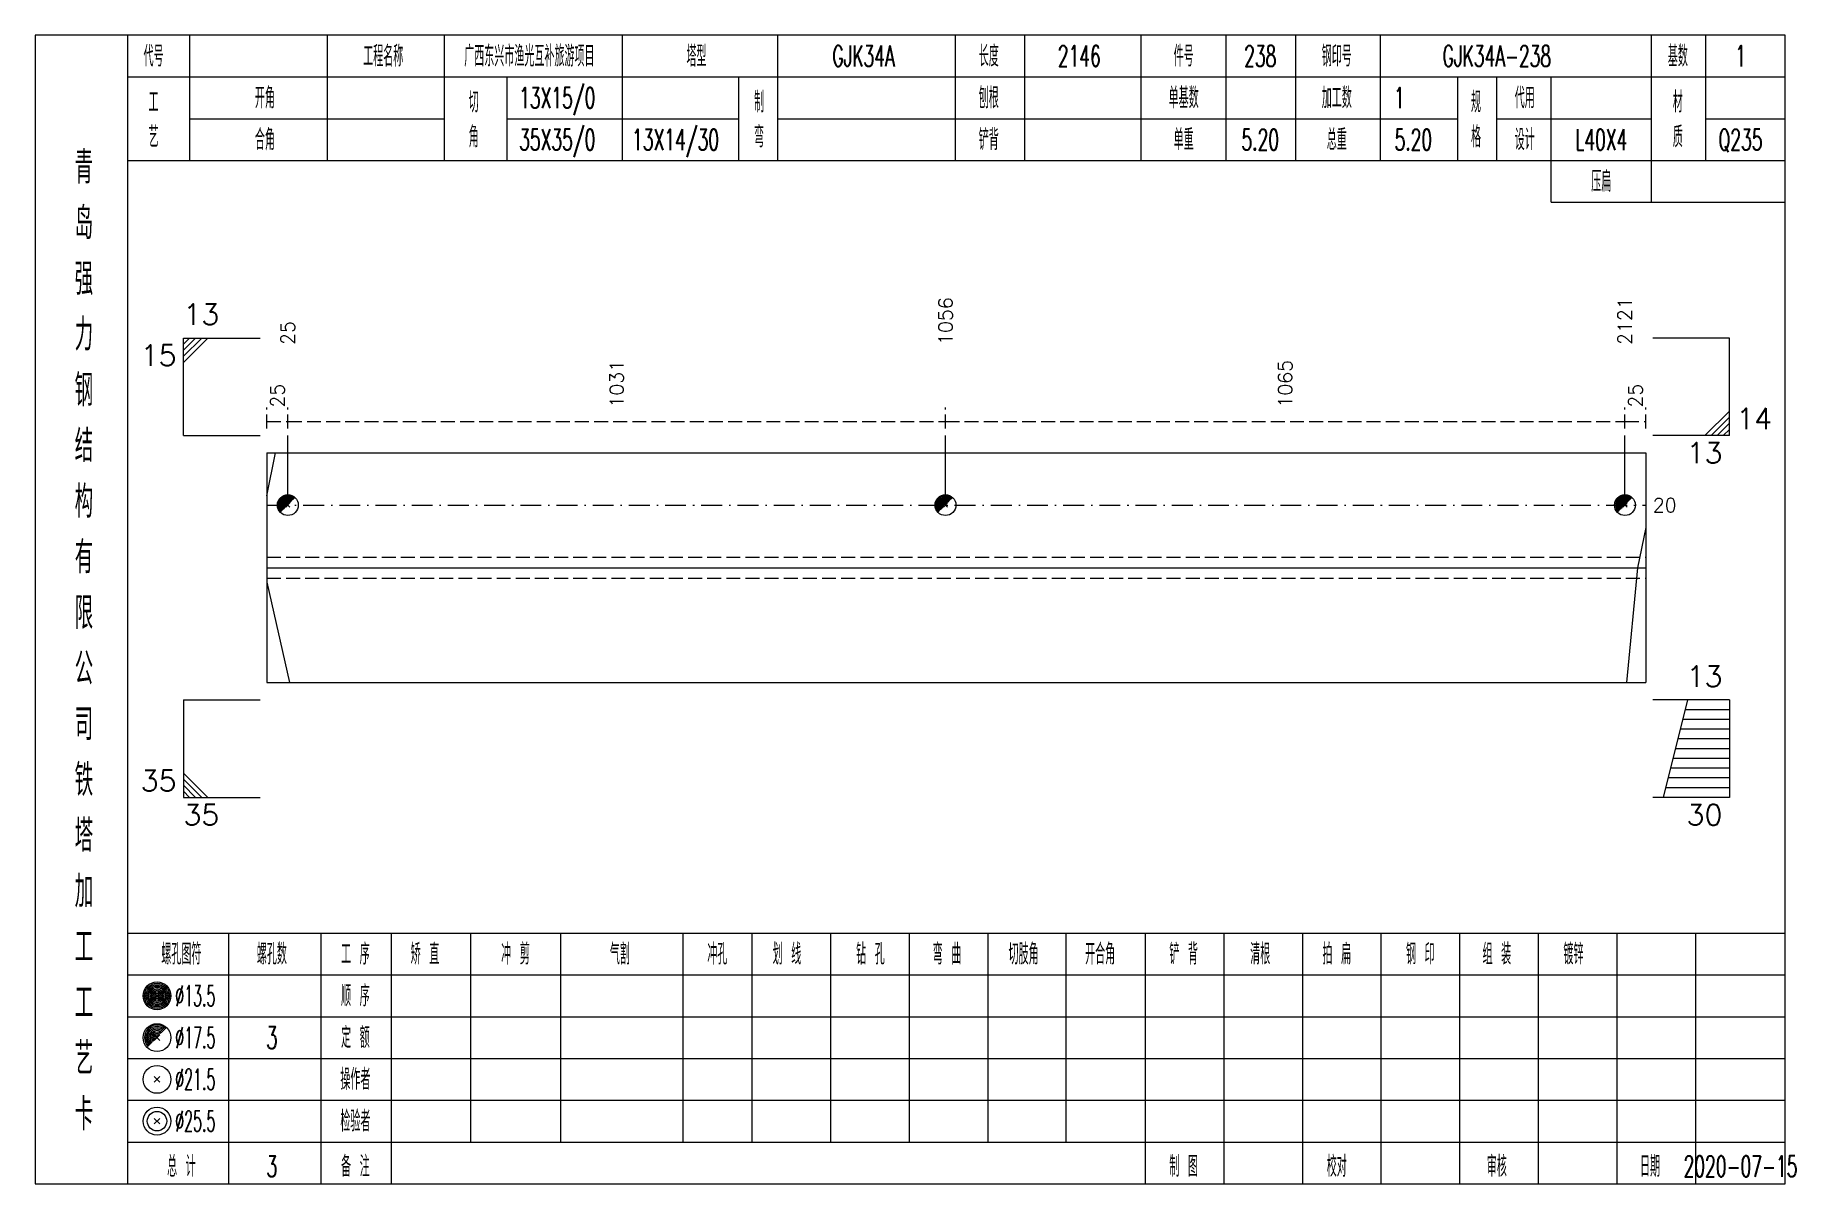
# Model space of a CAD drawing. Extents: x 0 to 2606, y -377 to 6479.
# Drawn here: x 0 to 252.9, y 5775 to 5940 of the extents above; entities that cross this region are included whole.
import ezdxf
from ezdxf.enums import TextEntityAlignment as Align

# ---------------------------------------------------------------- set-up
doc = ezdxf.new("R2010")
doc.units = 0
doc.header["$MEASUREMENT"] = 0
doc.linetypes.add('一点画线', pattern=[5.2, 3, -1, 0.2, -1])
doc.linetypes.add('虚线', pattern=[2.75, 2, -0.75])
doc.layers.get('0').update_dxf_attribs({"linetype": 'CONTINUOUS', "lineweight": 25})
doc.layers.add('1', color=7, linetype='CONTINUOUS', lineweight=25)
doc.layers.add('4', color=7, linetype='CONTINUOUS', lineweight=25)
doc.styles.get("Standard").update_dxf_attribs({"font": 'simplex.shx', "width": 0.7, "height": 3, "bigfont": 'gbhzfs.shx'})

msp = doc.modelspace()

# ---------------------------------------------------------------- texts
at = {"color": 7, "linetype": 'Continuous', "lineweight": 13}
for s, p in [('13', (21.3, 5897.5)), ('14', (244.4, 5882.5))]:
    msp.add_text(s, height=3, dxfattribs=at).set_placement(p, align=Align.BOTTOM_LEFT)
for s, p in [('1056', (130.78, 5895.5)), ('2121', (228.4, 5895.5)), ('25', (36.3, 5895.5))]:
    msp.add_text(s, height=2, rotation=90, dxfattribs=at).set_placement(p, align=Align.MIDDLE_LEFT)
for s, p in [('15', (20.3, 5895.5)), ('13', (242.4, 5881.5)), ('30', (242.4, 5829.5))]:
    msp.add_text(s, height=3, dxfattribs=at).set_placement(p, align=Align.TOP_RIGHT)
at = {"color": 8, "linetype": 'Continuous', "lineweight": 9}
for s, p in [('1031', (83.54, 5886.5)), ('1065', (179.59, 5886.5)), ('25', (34.8, 5886.5)), ('25', (229.9, 5886.5))]:
    msp.add_text(s, height=2, rotation=90, dxfattribs=at).set_placement(p, align=Align.MIDDLE_LEFT)
at = {"color": 7, "linetype": 'Continuous', "lineweight": 13}
msp.add_text('20', height=2, dxfattribs=at).set_placement((232.4, 5872.5), align=Align.MIDDLE_LEFT)
for s, p in [('13', (242.4, 5845.5)), ('35', (20.3, 5830.5))]:
    msp.add_text(s, height=3, dxfattribs=at).set_placement(p, align=Align.BOTTOM_RIGHT)
msp.add_text('35', height=3, dxfattribs=at).set_placement((21.3, 5829.5), align=Align.TOP_LEFT)
at = {"layer": '4', "color": 1, "linetype": 'Continuous', "lineweight": 13}
for s, height, width, p in [('代号', 3, 0.6, (17, 5937)), ('工程名称', 3, 0.6, (50, 5937)), ('广西东兴市渔光互补旅游项目', 3, 0.6, (71, 5937)), ('塔型', 3, 0.6, (95, 5937)), ('GJK34A', 3, 0.6, (119, 5937)), ('长度', 3, 0.6, (137, 5937)), ('2146', 3, 0.6, (150, 5937)), ('件号', 3, 0.6, (165, 5937)), ('238', 3, 0.6, (176, 5937)), ('钢印号', 3, 0.6, (187, 5937)), ('GJK34A-238', 3, 0.6, (210, 5937)), ('基数', 3, 0.6, (236, 5937)), ('1', 3, 0.6, (245, 5937)), ('工', 3, 0.6, (17, 5930.4)), ('开角', 3, 0.6, (33, 5931)), ('切', 3, 0.6, (63, 5930.4)), ('13X15/0', 3, 0.6, (75, 5931)), ('制', 3, 0.6, (104, 5930.4)), ('刨根', 3, 0.6, (137, 5931)), ('单基数', 3, 0.6, (165, 5931)), ('加工数', 3, 0.6, (187, 5931)), ('1', 3, 0.6, (196, 5931)), ('规', 3, 0.6, (207, 5930.4)), ('代用', 3, 0.6, (214, 5931)), ('材', 3, 0.6, (236, 5930.4)), ('艺', 3, 0.6, (17, 5925.4)), ('合角', 3, 0.6, (33, 5925)), ('角', 3, 0.6, (63, 5925.4)), ('35X35/0', 3, 0.6, (75, 5925)), ('13X14/30', 3, 0.6, (92, 5925)), ('弯', 3, 0.6, (104, 5925.4)), ('铲背', 3, 0.6, (137, 5925)), ('单重', 3, 0.6, (165, 5925)), ('总重', 3, 0.6, (187, 5925)), ('格', 3, 0.6, (207, 5925.4)), ('设计', 3, 0.6, (214, 5925)), ('质', 3, 0.6, (236, 5925.4)), ('5.20', 3, 0.6, (176, 5925)), ('5.20', 3, 0.6, (198, 5925)), ('L40X4', 3, 0.6, (225, 5925)), ('Q235', 3, 0.6, (245, 5925)), ('青', 4.6, 0.8, (7, 5921)), ('压扁', 3, 0.6, (225, 5919)), ('岛', 4.6, 0.8, (7, 5913)), ('强', 4.6, 0.8, (7, 5905)), ('力', 4.6, 0.8, (7, 5897)), ('钢', 4.6, 0.8, (7, 5889)), ('结', 4.6, 0.8, (7, 5881)), ('构', 4.6, 0.8, (7, 5873)), ('有', 4.6, 0.8, (7, 5865)), ('限', 4.6, 0.8, (7, 5857)), ('公', 4.6, 0.8, (7, 5849)), ('司', 4.6, 0.8, (7, 5841)), ('铁', 4.6, 0.8, (7, 5833)), ('塔', 4.6, 0.8, (7, 5825)), ('加', 4.6, 0.8, (7, 5817)), ('工', 4.6, 0.8, (7, 5809)), ('螺孔图符', 3, 0.6, (21, 5808)), ('螺孔数', 3, 0.6, (34, 5808)), ('工 序', 3, 0.6, (46, 5808)), ('矫 直', 3, 0.6, (56, 5808)), ('冲 剪', 3, 0.6, (69, 5808)), ('气割', 3, 0.6, (84, 5808)), ('冲孔', 3, 0.6, (98, 5808)), ('划 线', 3, 0.6, (108, 5808)), ('钻 孔', 3, 0.6, (120, 5808)), ('弯 曲', 3, 0.6, (131, 5808)), ('切肢角', 3, 0.6, (142, 5808)), ('开合角', 3, 0.6, (153, 5808)), ('铲 背', 3, 0.6, (165, 5808)), ('清根', 3, 0.6, (176, 5808)), ('拍 扁', 3, 0.6, (187, 5808)), ('钢 印', 3, 0.6, (199, 5808)), ('组 装', 3, 0.6, (210, 5808)), ('镀锌', 3, 0.6, (221, 5808)), ('工', 4.6, 0.8, (7, 5801)), ('%%C13.5', 3, 0.5, (23, 5802)), ('顺 序', 3, 0.6, (46, 5802)), ('3', 3.2, 0.6, (34, 5796)), ('定 额', 3, 0.6, (46, 5796)), ('艺', 4.6, 0.8, (7, 5793)), ('%%C17.5', 3, 0.5, (23, 5796)), ('%%C21.5', 3, 0.5, (23, 5790)), ('操作者', 3, 0.6, (46, 5790)), ('卡', 4.6, 0.8, (7, 5785)), ('%%C25.5', 3, 0.5, (23, 5784)), ('检验者', 3, 0.6, (46, 5784)), ('总 计', 3, 0.6, (21, 5777.5)), ('3', 3, 0.6, (34, 5777.5)), ('备 注', 3, 0.6, (46, 5777.5)), ('制 图', 3, 0.6, (165, 5777.5)), ('校对', 3, 0.6, (187, 5777.5)), ('审核', 3, 0.6, (210, 5777.5)), ('日期', 3, 0.6, (232, 5777.5)), ('2020-07-15', 3, 0.6, (245, 5777.5))]:
    msp.add_text(s, height=height, dxfattribs=dict(at, width=width)).set_placement(p, align=Align.MIDDLE_CENTER)

# ---------------------------------------------------------------- linework, layer by layer
at = {"color": 7, "linetype": 'Continuous', "lineweight": 13}
for p, q in [((21.3, 5896.5), (32.3, 5896.5)), ((21.3, 5882.5), (21.3, 5896.5)), ((22.18, 5896.5), (21.3, 5895.62)), ((23.05, 5896.5), (21.3, 5894.75)), ((23.93, 5896.5), (21.3, 5893.88)), ((24.8, 5896.5), (21.3, 5893)), ((243.4, 5896.5), (232.4, 5896.5)), ((243.4, 5882.5), (243.4, 5896.5)), ((239.9, 5882.5), (243.4, 5886)), ((240.78, 5882.5), (243.4, 5885.12)), ((241.65, 5882.5), (243.4, 5884.25)), ((21.3, 5882.5), (32.3, 5882.5)), ((36.3, 5872.5), (36.3, 5882.5)), ((130.78, 5872.5), (130.78, 5882.5)), ((228.4, 5872.5), (228.4, 5882.5)), ((243.4, 5882.5), (232.4, 5882.5)), ((242.53, 5882.5), (243.4, 5883.38)), ((33.3, 5873.81), (34.5, 5880)), ((231.4, 5869.27), (230.2, 5863.5)), ((230.2, 5863.5), (228.63, 5847)), ((33.3, 5861.44), (36.53, 5847)), ((21.3, 5844.5), (32.3, 5844.5)), ((21.3, 5844.5), (21.3, 5830.5)), ((243.4, 5844.5), (232.4, 5844.5)), ((237.4, 5844.5), (233.9, 5830.5)), ((243.4, 5843.1), (237.05, 5843.1)), ((243.4, 5844.5), (243.4, 5830.5)), ((243.4, 5841.7), (236.7, 5841.7)), ((243.4, 5838.9), (236, 5838.9)), ((243.4, 5840.3), (236.35, 5840.3)), ((243.4, 5836.1), (235.3, 5836.1)), ((243.4, 5837.5), (235.65, 5837.5)), ((24.8, 5830.5), (21.3, 5834)), ((23.93, 5830.5), (21.3, 5833.12)), ((243.4, 5833.3), (234.6, 5833.3)), ((243.4, 5834.7), (234.95, 5834.7)), ((23.05, 5830.5), (21.3, 5832.25)), ((22.18, 5830.5), (21.3, 5831.38)), ((21.3, 5830.5), (32.3, 5830.5)), ((243.4, 5830.5), (232.4, 5830.5)), ((243.4, 5831.9), (234.25, 5831.9))]:
    msp.add_line(p, q, dxfattribs=at)
at = {"color": 8, "linetype": '虚线', "lineweight": 9}
for p, q in [((33.3, 5883.5), (33.3, 5886.5)), ((36.3, 5883.5), (36.3, 5886.5)), ((36.3, 5883.5), (36.3, 5886.5)), ((130.78, 5883.5), (130.78, 5886.5)), ((130.78, 5883.5), (130.78, 5886.5)), ((228.4, 5883.5), (228.4, 5886.5)), ((228.4, 5883.5), (228.4, 5886.5)), ((231.4, 5883.5), (231.4, 5886.5)), ((33.3, 5884.5), (36.3, 5884.5)), ((36.3, 5884.5), (130.78, 5884.5)), ((130.78, 5884.5), (228.4, 5884.5)), ((228.4, 5884.5), (231.4, 5884.5))]:
    msp.add_line(p, q, dxfattribs=at)
at = {"color": 7, "linetype": 'Continuous', "lineweight": 18}
for p, q in [((33.3, 5880), (33.3, 5847)), ((33.3, 5880), (231.4, 5880)), ((231.4, 5880), (231.4, 5847)), ((33.3, 5863.5), (231.4, 5863.5))]:
    msp.add_line(p, q, dxfattribs=at)
at = {"color": 3, "linetype": '一点画线', "lineweight": 13}
msp.add_line((33.3, 5872.5), (231.4, 5872.5), dxfattribs=at)
at = {"color": 7, "linetype": 'Continuous', "lineweight": 0}
for p, q in [((36, 5872.2), (36.6, 5872.8)), ((36, 5872.8), (36.6, 5872.2)), ((130.48, 5872.2), (131.08, 5872.8)), ((130.48, 5872.8), (131.08, 5872.2)), ((228.1, 5872.2), (228.7, 5872.8)), ((228.1, 5872.8), (228.7, 5872.2))]:
    msp.add_line(p, q, dxfattribs=at)
at = {"color": 1, "linetype": '虚线', "lineweight": 18}
for p, q in [((33.3, 5865), (231.4, 5865)), ((33.3, 5862), (231.4, 5862))]:
    msp.add_line(p, q, dxfattribs=at)
at = {"color": 7, "linetype": 'Continuous', "lineweight": 13}
for centre in [(36.3, 5872.5), (130.78, 5872.5), (228.4, 5872.5)]:
    msp.add_circle(centre, 1.5, dxfattribs=at)
for centre, radius in [((36.3, 5872.5), 1.35), ((36.3, 5872.5), 1.2), ((36.3, 5872.5), 1.05), ((36.3, 5872.5), 0.9), ((130.78, 5872.5), 1.35), ((130.78, 5872.5), 1.2), ((130.78, 5872.5), 1.05), ((130.78, 5872.5), 0.9), ((228.4, 5872.5), 1.35), ((228.4, 5872.5), 1.2), ((228.4, 5872.5), 1.05), ((228.4, 5872.5), 0.9), ((36.3, 5872.5), 0.75), ((36.3, 5872.5), 0.6), ((36.3, 5872.5), 0.45), ((36.3, 5872.5), 0.3), ((36.3, 5872.5), 0.15), ((130.78, 5872.5), 0.75), ((130.78, 5872.5), 0.6), ((130.78, 5872.5), 0.45), ((130.78, 5872.5), 0.3), ((130.78, 5872.5), 0.15), ((228.4, 5872.5), 0.75), ((228.4, 5872.5), 0.6), ((228.4, 5872.5), 0.45), ((228.4, 5872.5), 0.3), ((228.4, 5872.5), 0.15)]:
    msp.add_arc(centre, radius, 45, 225, dxfattribs=at)
at = {"layer": '1', "color": 7, "linetype": 'Continuous', "lineweight": 18}
msp.add_line((33.3, 5847), (231.4, 5847), dxfattribs=at)
at = {"layer": '4', "color": 1, "linetype": 'Continuous', "lineweight": 18}
for p, q in [((13.3, 5775), (13.3, 5940)), ((22.2, 5922), (22.2, 5940)), ((42, 5922), (42, 5940)), ((58.8, 5922), (58.8, 5940)), ((84.4, 5922), (84.4, 5940)), ((106.7, 5922), (106.7, 5940)), ((132.2, 5922), (132.2, 5940)), ((142.2, 5922), (142.2, 5940)), ((158.9, 5922), (158.9, 5940)), ((171.1, 5922), (171.1, 5940)), ((181.1, 5922), (181.1, 5940)), ((193.3, 5922), (193.3, 5940)), ((232.2, 5916), (232.2, 5940)), ((240, 5922), (240, 5940)), ((13.3, 5934), (251.4, 5934)), ((67.8, 5922), (67.8, 5934)), ((101.1, 5922), (101.1, 5934)), ((204.4, 5922), (204.4, 5934)), ((210, 5922), (210, 5934)), ((217.8, 5916), (217.8, 5934)), ((22.2, 5928), (58.8, 5928)), ((67.8, 5928), (101.1, 5928)), ((106.7, 5928), (204.4, 5928)), ((210, 5928), (232.2, 5928)), ((240, 5928), (251.4, 5928)), ((13.3, 5922), (251.4, 5922)), ((217.8, 5916), (251.4, 5916)), ((13.3, 5811), (251.4, 5811)), ((27.8, 5775), (27.8, 5811)), ((41.1, 5775), (41.1, 5811)), ((51.2, 5775), (51.2, 5811)), ((62.6, 5781), (62.6, 5811)), ((75.5, 5781), (75.5, 5811)), ((93.1, 5781), (93.1, 5811)), ((103, 5781), (103, 5811)), ((114.3, 5781), (114.3, 5811)), ((125.6, 5781), (125.6, 5811)), ((136.9, 5781), (136.9, 5811)), ((148.1, 5781), (148.1, 5811)), ((159.5, 5781), (159.5, 5811)), ((170.8, 5781), (170.8, 5811)), ((182.1, 5781), (182.1, 5811)), ((193.4, 5781), (193.4, 5811)), ((204.7, 5781), (204.7, 5811)), ((216, 5781), (216, 5811)), ((227.3, 5781), (227.3, 5811)), ((238.6, 5781), (238.6, 5811)), ((13.3, 5805), (251.4, 5805)), ((13.3, 5799), (251.4, 5799)), ((13.3, 5793), (251.4, 5793)), ((13.3, 5787), (251.4, 5787)), ((13.3, 5781), (251.4, 5781)), ((159.5, 5775), (159.5, 5781)), ((170.8, 5775), (170.8, 5781)), ((182.1, 5775), (182.1, 5781)), ((193.4, 5775), (193.4, 5781)), ((204.7, 5775), (204.7, 5781)), ((216, 5775), (216, 5781)), ((227.3, 5775), (227.3, 5781)), ((238.6, 5775), (238.6, 5781))]:
    msp.add_line(p, q, dxfattribs=at)
at = {"layer": '4', "color": 7, "linetype": 'Continuous', "lineweight": 13}
for p, q in [((17.3, 5801.8), (17.7, 5802.2)), ((17.7, 5801.8), (17.3, 5802.2)), ((17.1, 5789.6), (17.9, 5790.4)), ((17.9, 5789.6), (17.1, 5790.4)), ((17.1, 5783.6), (17.9, 5784.4)), ((17.9, 5783.6), (17.1, 5784.4))]:
    msp.add_line(p, q, dxfattribs=at)
at = {"layer": '4', "color": 7, "linetype": 'Continuous', "lineweight": 0}
for p, q in [((17.1, 5795.6), (17.9, 5796.4)), ((17.1, 5796.4), (17.9, 5795.6))]:
    msp.add_line(p, q, dxfattribs=at)
at = {"layer": '4', "color": 1, "linetype": 'Continuous', "lineweight": 18}
msp.add_lwpolyline([(0, 5940), (0, 5775), (251.4, 5775), (251.4, 5940)], close=True, dxfattribs=at)
at = {"layer": '4', "color": 7, "linetype": 'Continuous', "lineweight": 13}
for centre, radius in [((17.5, 5802), 2), ((17.5, 5802), 1.8), ((17.5, 5802), 1.6), ((17.5, 5802), 1.4), ((17.5, 5802), 1.2), ((17.5, 5802), 1), ((17.5, 5802), 0.8), ((17.5, 5802), 0.6), ((17.5, 5802), 0.4), ((17.5, 5802), 0.2), ((17.5, 5796), 2), ((17.5, 5790), 2), ((17.5, 5784), 2), ((17.5, 5784), 1.4)]:
    msp.add_circle(centre, radius, dxfattribs=at)
for radius in [1.8, 1.6, 1.4, 1.2, 1, 0.8, 0.6, 0.4, 0.2]:
    msp.add_arc((17.5, 5796), radius, 45, 225, dxfattribs=at)

msp.set_redraw_order([(e.dxf.handle, doc.entitydb.next_handle()) for e in msp.query("TEXT MTEXT ATTDEF DIMENSION ARC_DIMENSION")])  # texts and dimensions are drawn at this point

doc.saveas('drawing.dxf')
